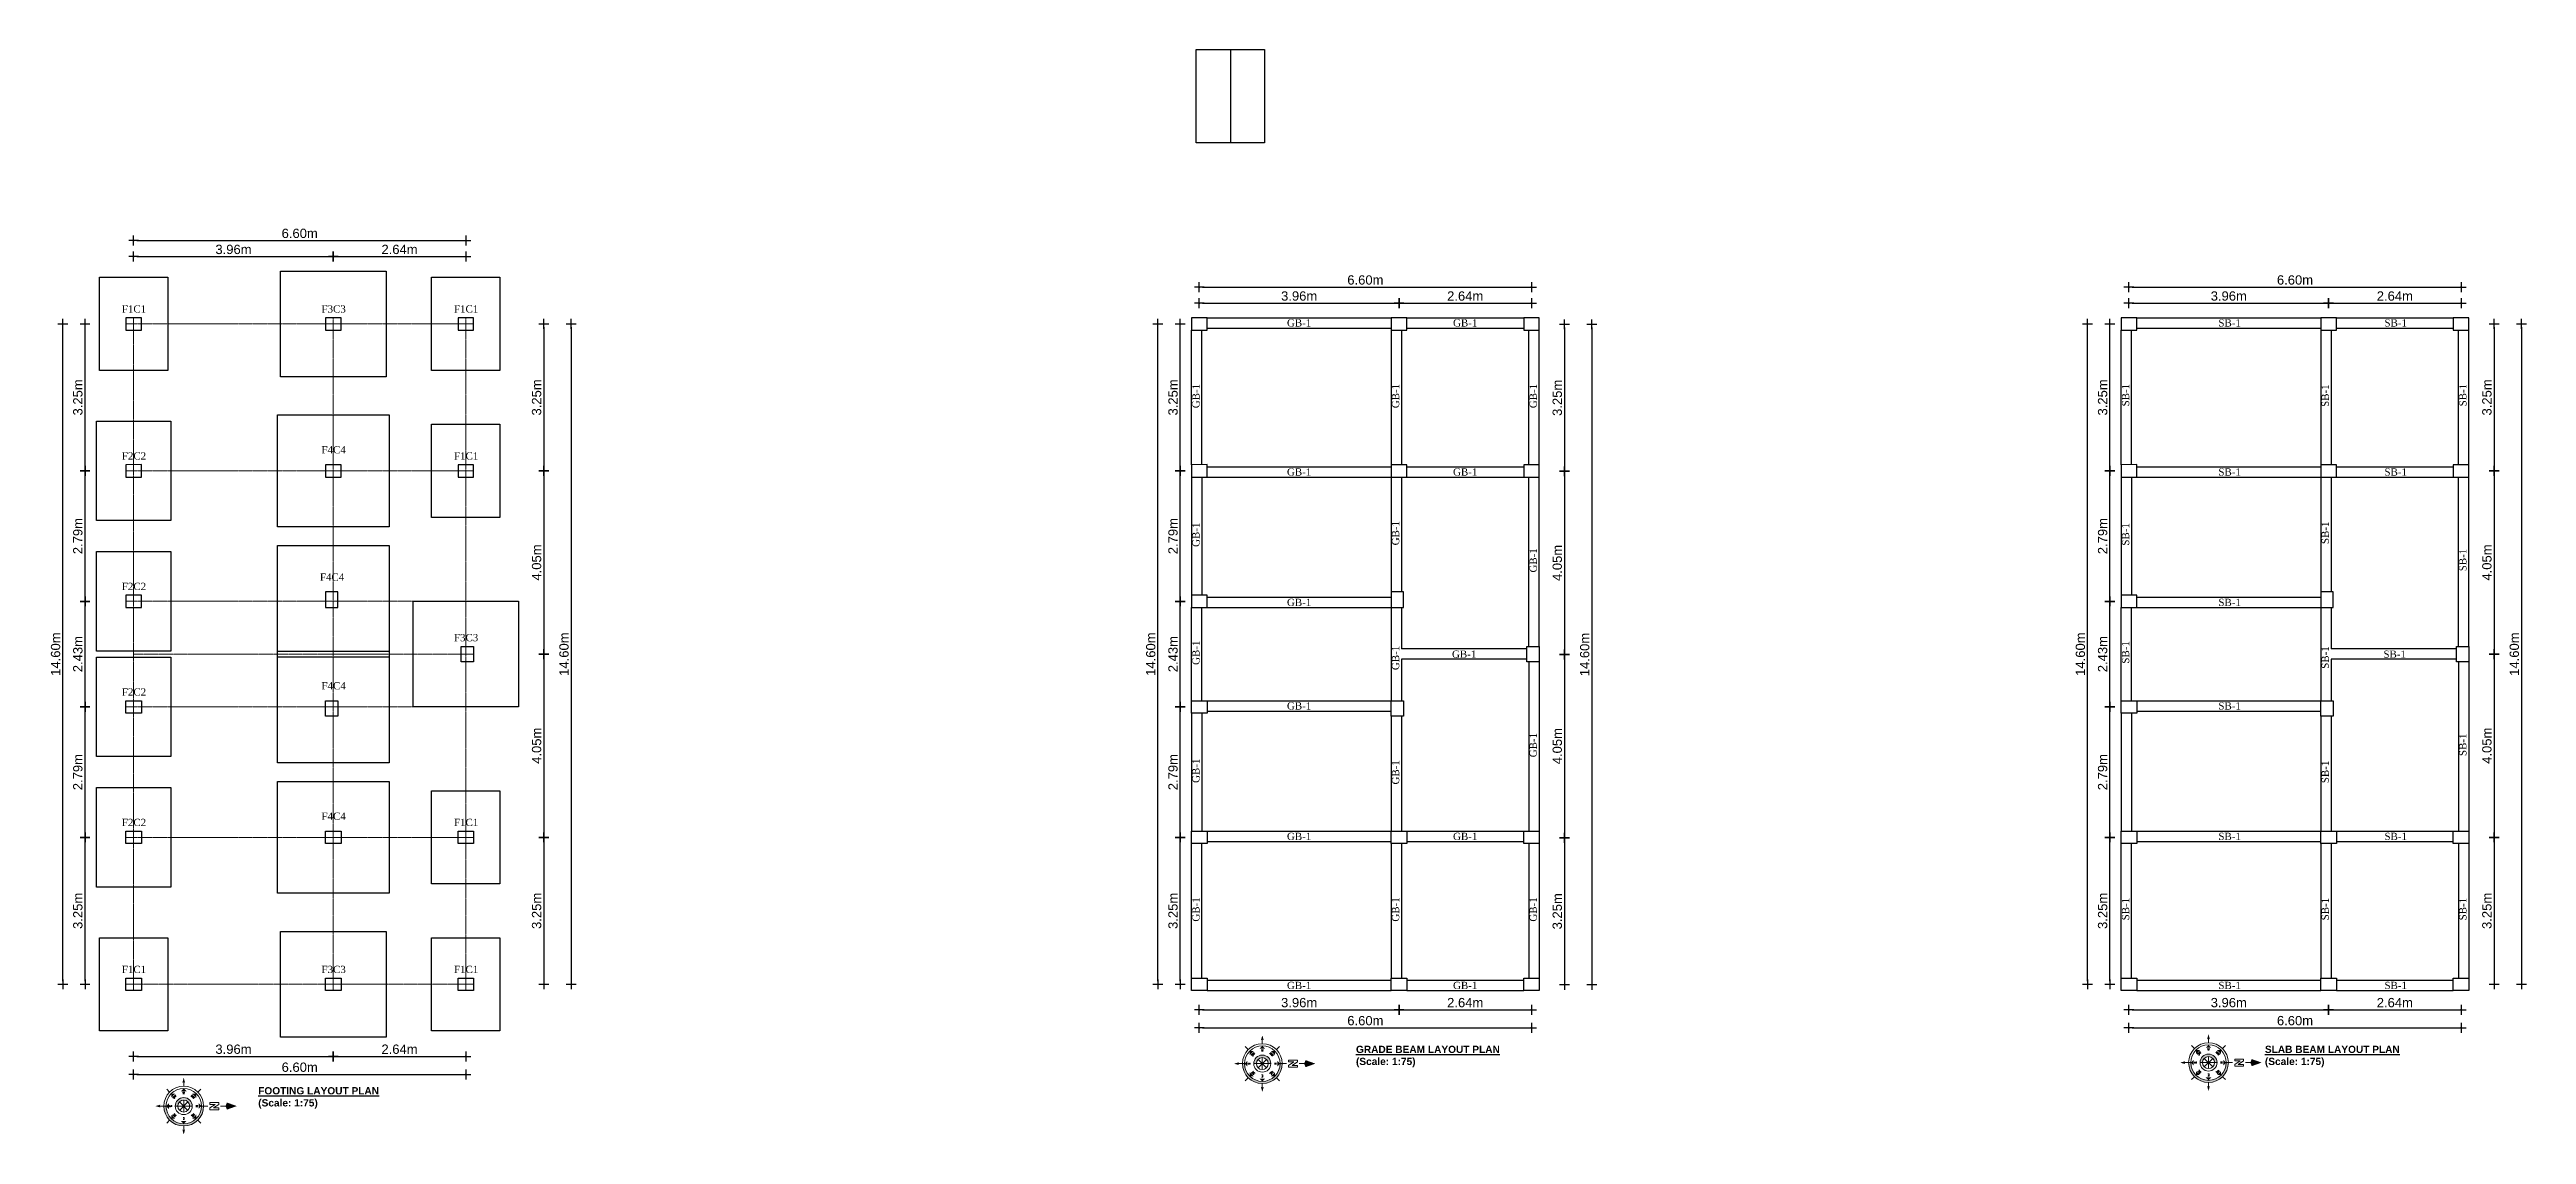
# Model space of a CAD drawing. Header units: inches. Extents: x -100787 to 3653, y -96809 to -8632.
# Drawn here: x -71911 to -69517, y -92404 to -91356 of the extents above; entities that cross this region are included whole.
import ezdxf
from ezdxf.enums import TextEntityAlignment as Align

# ---------------------------------------------------------------- set-up
doc = ezdxf.new("R2010")
doc.units = ezdxf.units.IN
doc.header["$MEASUREMENT"] = 0
doc.header["$PDMODE"] = 99
doc.linetypes.add('HIDDEN2', pattern=[0.1875, 0.125, -0.0625])
doc.layers.add('DIM', color=7, linetype='Continuous', lineweight=15)
doc.layers.add('halka line', color=130, linetype='HIDDEN2', lineweight=9)
for name, color, linetype in [('RCC', 6, 'Continuous'), ('Rod', 1, 'Continuous'), ('TEX', 7, 'Continuous'), ('wall', 3, 'Continuous')]:
    doc.layers.add(name, color=color, linetype=linetype)
doc.styles.add('ARIAL', font='arial.ttf')
doc.styles.add('CAPTION', font='GOTHIC.TTF', dxfattribs={"height": 100})
doc.styles.add('ROMANS', font='romans')
doc.styles.get("Standard").update_dxf_attribs({"font": 'ARIALN.TTF'})
doc.dimstyles.new('3-8', dxfattribs={"dimscale": 1.5, "dimtxt": 6, "dimasz": 2, "dimexe": 0.18, "dimexo": 6, "dimgap": 0, "dimtad": 0, "dimdec": 0, "dimzin": 3, "dimdsep": 46, "dimlunit": 3, "dimtxsty": 'ARIAL', "dimblk": 'DD', "dimcen": 1, "dimse1": 1, "dimse2": 1, "dimclrd": 256, "dimclrt": 256, "dimadec": 0, "dimazin": 0, "dimtfac": 0.5, "dimtdec": 0, "dimtmove": 2, "dimatfit": 0, "dimfxl": 0.18, "dimtvp": 0.75, "dimfrac": 1, "dimtolj": 1, "dimtzin": 0, "dimarcsym": 0})

msp = doc.modelspace()

# ---------------------------------------------------------------- texts
at = {"layer": 'TEX', "char_height": 7, "attachment_point": 3, "style": 'CAPTION'}
for s, insert in [('{\\fTimes New Roman|b0|i0|c0|p18;F1C1}', (-71817.8, -91602.96)), ('{\\fTimes New Roman|b0|i0|c0|p18;F3C3}', (-71624.84, -91602.96)), ('{\\fTimes New Roman|b0|i0|c0|p18;F1C1}', (-71496.8, -91602.96)), ('{\\fTimes New Roman|b0|i0|c0|p18;GB-1}', (-70691.69, -91616.44)), ('{\\fTimes New Roman|b0|i0|c0|p18;GB-1}', (-70531.19, -91616.44)), ('{\\fTimes New Roman|b0|i0|c0|p18;SB-1}', (-69793.19, -91616.44)), ('{\\fTimes New Roman|b0|i0|c0|p18;SB-1}', (-69632.69, -91616.44)), ('{\\fTimes New Roman|b0|i0|c0|p18;F2C2}', (-71817.8, -91744.95)), ('{\\fTimes New Roman|b0|i0|c0|p18;F4C4}', (-71624.84, -91738.96)), ('{\\fTimes New Roman|b0|i0|c0|p18;F1C1}', (-71496.8, -91744.96)), ('{\\fTimes New Roman|b0|i0|c0|p18;GB-1}', (-70691.69, -91760.44)), ('{\\fTimes New Roman|b0|i0|c0|p18;GB-1}', (-70531.19, -91760.44)), ('{\\fTimes New Roman|b0|i0|c0|p18;SB-1}', (-69793.2, -91760.44)), ('{\\fTimes New Roman|b0|i0|c0|p18;SB-1}', (-69632.69, -91760.44)), ('{\\fTimes New Roman|b0|i0|c0|p18;F2C2}', (-71817.8, -91870.96)), ('{\\fTimes New Roman|b0|i0|c0|p18;F4C4}', (-71626.34, -91861.95)), ('{\\fTimes New Roman|b0|i0|c0|p18;GB-1}', (-70691.69, -91886.4)), ('{\\fTimes New Roman|b0|i0|c0|p18;SB-1}', (-69793.19, -91886.4)), ('{\\fTimes New Roman|b0|i0|c0|p18;F3C3}', (-71496.8, -91920.45)), ('{\\fTimes New Roman|b0|i0|c0|p18;GB-1}', (-70532.19, -91936.44)), ('{\\fTimes New Roman|b0|i0|c0|p18;SB-1}', (-69633.69, -91936.44)), ('{\\fTimes New Roman|b0|i0|c0|p18;F2C2}', (-71817.8, -91972.96)), ('{\\fTimes New Roman|b0|i0|c0|p18;F4C4}', (-71624.84, -91966.96)), ('{\\fTimes New Roman|b0|i0|c0|p18;GB-1}', (-70691.69, -91986.44)), ('{\\fTimes New Roman|b0|i0|c0|p18;SB-1}', (-69793.19, -91986.44)), ('{\\fTimes New Roman|b0|i0|c0|p18;F4C4}', (-71624.84, -92092.96)), ('{\\fTimes New Roman|b0|i0|c0|p18;F2C2}', (-71817.8, -92098.96)), ('{\\fTimes New Roman|b0|i0|c0|p18;F1C1}', (-71496.8, -92098.96)), ('{\\fTimes New Roman|b0|i0|c0|p18;GB-1}', (-70691.69, -92112.45)), ('{\\fTimes New Roman|b0|i0|c0|p18;GB-1}', (-70531.19, -92112.45)), ('{\\fTimes New Roman|b0|i0|c0|p18;SB-1}', (-69793.19, -92112.45)), ('{\\fTimes New Roman|b0|i0|c0|p18;SB-1}', (-69632.69, -92112.45)), ('{\\fTimes New Roman|b0|i0|c0|p18;F1C1}', (-71817.8, -92240.96)), ('{\\fTimes New Roman|b0|i0|c0|p18;F3C3}', (-71624.84, -92240.96)), ('{\\fTimes New Roman|b0|i0|c0|p18;F1C1}', (-71496.8, -92240.96)), ('{\\fTimes New Roman|b0|i0|c0|p18;GB-1}', (-70691.69, -92256.44)), ('{\\fTimes New Roman|b0|i0|c0|p18;GB-1}', (-70531.19, -92256.44)), ('{\\fTimes New Roman|b0|i0|c0|p18;SB-1}', (-69793.19, -92256.44)), ('{\\fTimes New Roman|b0|i0|c0|p18;SB-1}', (-69632.69, -92256.44))]:
    msp.add_mtext(s, dxfattribs=dict(at, insert=insert))
at = {"layer": 'TEX', "char_height": 7, "attachment_point": 3, "rotation": 90, "style": 'CAPTION'}
for s, insert in [('{\\fTimes New Roman|b0|i0|c0|p18;GB-1}', (-70806.66, -91678.83)), ('{\\fTimes New Roman|b0|i0|c0|p18;GB-1}', (-70613.7, -91678.82)), ('{\\fTimes New Roman|b0|i0|c0|p18;GB-1}', (-70480.66, -91678.82)), ('{\\fTimes New Roman|b0|i0|c0|p18;SB-1}', (-69908.16, -91678.83)), ('{\\fTimes New Roman|b0|i0|c0|p18;SB-1}', (-69715.2, -91679.33)), ('{\\fTimes New Roman|b0|i0|c0|p18;SB-1}', (-69582.16, -91678.83)), ('{\\fTimes New Roman|b0|i0|c0|p18;GB-1}', (-70806.66, -91812.83)), ('{\\fTimes New Roman|b0|i0|c0|p18;GB-1}', (-70613.7, -91811.32)), ('{\\fTimes New Roman|b0|i0|c0|p18;SB-1}', (-69908.16, -91813.33)), ('{\\fTimes New Roman|b0|i0|c0|p18;SB-1}', (-69715.2, -91811.83)), ('{\\fTimes New Roman|b0|i0|c0|p18;GB-1}', (-70480.66, -91837.57)), ('{\\fTimes New Roman|b0|i0|c0|p18;SB-1}', (-69582.16, -91838.08)), ('{\\fTimes New Roman|b0|i0|c0|p18;GB-1}', (-70806.66, -91926.82)), ('{\\fTimes New Roman|b0|i0|c0|p18;SB-1}', (-69908.16, -91927.33)), ('{\\fTimes New Roman|b0|i0|c0|p18;GB-1}', (-70613.7, -91931.82)), ('{\\fTimes New Roman|b0|i0|c0|p18;SB-1}', (-69715.2, -91932.32)), ('{\\fTimes New Roman|b0|i0|c0|p18;GB-1}', (-70480.67, -92016.07)), ('{\\fTimes New Roman|b0|i0|c0|p18;SB-1}', (-69582.17, -92016.58)), ('{\\fTimes New Roman|b0|i0|c0|p18;GB-1}', (-70806.69, -92040.83)), ('{\\fTimes New Roman|b0|i0|c0|p18;GB-1}', (-70613.7, -92042.33)), ('{\\fTimes New Roman|b0|i0|c0|p18;SB-1}', (-69715.2, -92042.83)), ('{\\fTimes New Roman|b0|i0|c0|p18;GB-1}', (-70806.66, -92174.82)), ('{\\fTimes New Roman|b0|i0|c0|p18;GB-1}', (-70613.7, -92174.82)), ('{\\fTimes New Roman|b0|i0|c0|p18;GB-1}', (-70480.66, -92174.82)), ('{\\fTimes New Roman|b0|i0|c0|p18;SB-1}', (-69908.16, -92175.32)), ('{\\fTimes New Roman|b0|i0|c0|p18;SB-1}', (-69715.2, -92175.33)), ('{\\fTimes New Roman|b0|i0|c0|p18;SB-1}', (-69582.16, -92175.33))]:
    msp.add_mtext(s, dxfattribs=dict(at, insert=insert))
at = {"layer": 'TEX', "char_height": 7, "width": 256.473, "attachment_point": 1}
for s, insert in [('{\\fArial Rounded MT Bold|b0|i0|c0|p34;\\LGRADE BEAM LAYOUT PLAN\\P\\l(Scale: 1:75)}', (-70648.5, -92318.19)), ('{\\fArial Rounded MT Bold|b0|i0|c0|p34;\\LSLAB BEAM LAYOUT PLAN\\P\\l(Scale: 1:75)}', (-69770, -92318.19)), ('{\\fArial Rounded MT Bold|b0|i0|c0|p34;\\LFOOTING LAYOUT PLAN\\P\\l(Scale: 1:75)}', (-71709.5, -92358.19))]:
    msp.add_mtext(s, dxfattribs=dict(at, insert=insert))

# ---------------------------------------------------------------- blocks, each defined once
blk = doc.blocks.new('A$C154754DE')
at = {"layer": 'RCC'}
for p, q in [((0, 12), (15, 12)), ((0, 0), (0, 12)), ((15, 12), (15, 0)), ((15, 0), (0, 0))]:
    blk.add_line(p, q, dxfattribs=at)
blk = doc.blocks.new('DD')
for p, q in [((-1.6, 0), (1.6, 0)), ((0, 1.6), (0, -1.6))]:
    blk.add_line(p, q)
at = {"const_width": 0.3}
blk.add_lwpolyline([(-0.15, 0, 1), (0.15, 0, 1)], format="xyb", close=True, dxfattribs=at)
blk = doc.blocks.new('*D602')
at = {"layer": 'Defpoints', "color": 0}
for p in [(-71636.9, -91555.9), (-71829.9, -91614.9), (-71636.9, -91614.9)]:
    blk.add_point(p, dxfattribs=at)
at = {"layer": 'Rod', "lineweight": -2}
blk.add_line((-71826.9, -91555.9), (-71639.9, -91555.9), dxfattribs=at)
at = {"layer": 'Rod', "lineweight": -2, "xscale": 3, "yscale": 3, "zscale": 3, "rotation": 180}
blk.add_blockref('DD', (-71829.9, -91555.9), dxfattribs=at)
at = {"layer": 'Rod', "lineweight": -2, "xscale": 3, "yscale": 3, "zscale": 3}
blk.add_blockref('DD', (-71636.9, -91555.9), dxfattribs=at)
at = {"layer": 'Rod', "insert": (-71733.4, -91549), "char_height": 9, "attachment_point": 5, "style": 'ARIAL'}
blk.add_mtext('\\A1;3.96m', dxfattribs=at)
blk = doc.blocks.new('*D603')
at = {"layer": 'Defpoints', "color": 0}
for p in [(-71508.9, -91555.9), (-71636.9, -91614.9), (-71508.9, -91614.9)]:
    blk.add_point(p, dxfattribs=at)
at = {"layer": 'Rod', "lineweight": -2}
blk.add_line((-71633.9, -91555.9), (-71511.9, -91555.9), dxfattribs=at)
at = {"layer": 'Rod', "lineweight": -2, "xscale": 3, "yscale": 3, "zscale": 3, "rotation": 180}
blk.add_blockref('DD', (-71636.9, -91555.9), dxfattribs=at)
at = {"layer": 'Rod', "lineweight": -2, "xscale": 3, "yscale": 3, "zscale": 3}
blk.add_blockref('DD', (-71508.9, -91555.9), dxfattribs=at)
at = {"layer": 'Rod', "insert": (-71572.9, -91549), "char_height": 9, "attachment_point": 5, "style": 'ARIAL'}
blk.add_mtext('\\A1;2.64m', dxfattribs=at)
blk = doc.blocks.new('*D588')
at = {"layer": 'Defpoints', "color": 0}
for p in [(-71479.5, -91620.9), (-71479.5, -91762.9), (-71433.5, -91762.9)]:
    blk.add_point(p, dxfattribs=at)
at = {"layer": 'Rod', "lineweight": -2}
blk.add_line((-71433.5, -91623.9), (-71433.5, -91759.9), dxfattribs=at)
at = {"layer": 'Rod', "lineweight": -2, "xscale": 3, "yscale": 3, "zscale": 3}
for p, rotation in [((-71433.5, -91620.9), 90), ((-71433.5, -91762.9), 270)]:
    blk.add_blockref('DD', p, dxfattribs=dict(at, rotation=rotation))
at = {"layer": 'Rod', "insert": (-71440.4, -91691.9), "char_height": 9, "attachment_point": 5, "rotation": 90, "style": 'ARIAL'}
blk.add_mtext('\\A1;3.25m', dxfattribs=at)
blk = doc.blocks.new('*D589')
at = {"layer": 'Defpoints', "color": 0}
for p in [(-71479.5, -91762.9), (-71479.5, -91939.9), (-71433.5, -91939.9)]:
    blk.add_point(p, dxfattribs=at)
at = {"layer": 'Rod', "lineweight": -2}
blk.add_line((-71433.5, -91765.9), (-71433.5, -91936.9), dxfattribs=at)
at = {"layer": 'Rod', "lineweight": -2, "xscale": 3, "yscale": 3, "zscale": 3}
for p, rotation in [((-71433.5, -91762.9), 90), ((-71433.5, -91939.9), 270)]:
    blk.add_blockref('DD', p, dxfattribs=dict(at, rotation=rotation))
at = {"layer": 'Rod', "insert": (-71440.4, -91851.4), "char_height": 9, "attachment_point": 5, "rotation": 90, "style": 'ARIAL'}
blk.add_mtext('\\A1;4.05m', dxfattribs=at)
blk = doc.blocks.new('*D590')
at = {"layer": 'Defpoints', "color": 0}
for p in [(-71479.5, -91939.9), (-71479.5, -92116.9), (-71433.5, -92116.9)]:
    blk.add_point(p, dxfattribs=at)
at = {"layer": 'Rod', "lineweight": -2}
blk.add_line((-71433.5, -91942.9), (-71433.5, -92113.9), dxfattribs=at)
at = {"layer": 'Rod', "lineweight": -2, "xscale": 3, "yscale": 3, "zscale": 3}
for p, rotation in [((-71433.5, -91939.9), 90), ((-71433.5, -92116.9), 270)]:
    blk.add_blockref('DD', p, dxfattribs=dict(at, rotation=rotation))
at = {"layer": 'Rod', "insert": (-71440.4, -92028.4), "char_height": 9, "attachment_point": 5, "rotation": 90, "style": 'ARIAL'}
blk.add_mtext('\\A1;4.05m', dxfattribs=at)
blk = doc.blocks.new('*D591')
at = {"layer": 'Defpoints', "color": 0}
for p in [(-71479.5, -92116.9), (-71479.5, -92258.9), (-71433.5, -92258.9)]:
    blk.add_point(p, dxfattribs=at)
at = {"layer": 'Rod', "lineweight": -2}
blk.add_line((-71433.5, -92119.9), (-71433.5, -92255.9), dxfattribs=at)
at = {"layer": 'Rod', "lineweight": -2, "xscale": 3, "yscale": 3, "zscale": 3}
for p, rotation in [((-71433.5, -92116.9), 90), ((-71433.5, -92258.9), 270)]:
    blk.add_blockref('DD', p, dxfattribs=dict(at, rotation=rotation))
at = {"layer": 'Rod', "insert": (-71440.4, -92187.9), "char_height": 9, "attachment_point": 5, "rotation": 90, "style": 'ARIAL'}
blk.add_mtext('\\A1;3.25m', dxfattribs=at)
blk = doc.blocks.new('*D604')
at = {"layer": 'Defpoints', "color": 0}
for p in [(-71876.9, -92116.9), (-71837.4, -92116.9), (-71837.4, -92258.9)]:
    blk.add_point(p, dxfattribs=at)
at = {"layer": 'Rod', "lineweight": -2}
blk.add_line((-71876.9, -92255.9), (-71876.9, -92119.9), dxfattribs=at)
at = {"layer": 'Rod', "lineweight": -2, "xscale": 3, "yscale": 3, "zscale": 3}
for p, rotation in [((-71876.9, -92116.9), 90), ((-71876.9, -92258.9), 270)]:
    blk.add_blockref('DD', p, dxfattribs=dict(at, rotation=rotation))
at = {"layer": 'Rod', "insert": (-71883.8, -92187.9), "char_height": 9, "attachment_point": 5, "rotation": 90, "style": 'ARIAL'}
blk.add_mtext('\\A1;3.25m', dxfattribs=at)
blk = doc.blocks.new('*D605')
at = {"layer": 'Defpoints', "color": 0}
for p in [(-71876.9, -91990.9), (-71837.4, -91990.9), (-71837.4, -92116.9)]:
    blk.add_point(p, dxfattribs=at)
at = {"layer": 'Rod', "lineweight": -2}
blk.add_line((-71876.9, -92113.9), (-71876.9, -91993.9), dxfattribs=at)
at = {"layer": 'Rod', "lineweight": -2, "xscale": 3, "yscale": 3, "zscale": 3}
for p, rotation in [((-71876.9, -91990.9), 90), ((-71876.9, -92116.9), 270)]:
    blk.add_blockref('DD', p, dxfattribs=dict(at, rotation=rotation))
at = {"layer": 'Rod', "insert": (-71883.8, -92053.9), "char_height": 9, "attachment_point": 5, "rotation": 90, "style": 'ARIAL'}
blk.add_mtext('\\A1;2.79m', dxfattribs=at)
blk = doc.blocks.new('*D606')
at = {"layer": 'Defpoints', "color": 0}
for p in [(-71876.9, -91888.9), (-71837.4, -91888.9), (-71837.4, -91990.9)]:
    blk.add_point(p, dxfattribs=at)
at = {"layer": 'Rod', "lineweight": -2}
blk.add_line((-71876.9, -91987.9), (-71876.9, -91891.9), dxfattribs=at)
at = {"layer": 'Rod', "lineweight": -2, "xscale": 3, "yscale": 3, "zscale": 3}
for p, rotation in [((-71876.9, -91888.9), 90), ((-71876.9, -91990.9), 270)]:
    blk.add_blockref('DD', p, dxfattribs=dict(at, rotation=rotation))
at = {"layer": 'Rod', "insert": (-71883.8, -91939.9), "char_height": 9, "attachment_point": 5, "rotation": 90, "style": 'ARIAL'}
blk.add_mtext('\\A1;2.43m', dxfattribs=at)
blk = doc.blocks.new('*D607')
at = {"layer": 'Defpoints', "color": 0}
for p in [(-71876.9, -91762.9), (-71837.4, -91762.9), (-71837.4, -91888.9)]:
    blk.add_point(p, dxfattribs=at)
at = {"layer": 'Rod', "lineweight": -2}
blk.add_line((-71876.9, -91885.9), (-71876.9, -91765.9), dxfattribs=at)
at = {"layer": 'Rod', "lineweight": -2, "xscale": 3, "yscale": 3, "zscale": 3}
for p, rotation in [((-71876.9, -91762.9), 90), ((-71876.9, -91888.9), 270)]:
    blk.add_blockref('DD', p, dxfattribs=dict(at, rotation=rotation))
at = {"layer": 'Rod', "insert": (-71883.8, -91825.9), "char_height": 9, "attachment_point": 5, "rotation": 90, "style": 'ARIAL'}
blk.add_mtext('\\A1;2.79m', dxfattribs=at)
blk = doc.blocks.new('*D608')
at = {"layer": 'Defpoints', "color": 0}
for p in [(-71876.9, -91620.9), (-71837.4, -91620.9), (-71837.4, -91762.9)]:
    blk.add_point(p, dxfattribs=at)
at = {"layer": 'Rod', "lineweight": -2}
blk.add_line((-71876.9, -91759.9), (-71876.9, -91623.9), dxfattribs=at)
at = {"layer": 'Rod', "lineweight": -2, "xscale": 3, "yscale": 3, "zscale": 3}
for p, rotation in [((-71876.9, -91620.9), 90), ((-71876.9, -91762.9), 270)]:
    blk.add_blockref('DD', p, dxfattribs=dict(at, rotation=rotation))
at = {"layer": 'Rod', "insert": (-71883.8, -91691.9), "char_height": 9, "attachment_point": 5, "rotation": 90, "style": 'ARIAL'}
blk.add_mtext('\\A1;3.25m', dxfattribs=at)
blk = doc.blocks.new('*D593')
at = {"layer": 'Defpoints', "color": 0}
for p in [(-71508.9, -91540.4), (-71829.9, -91614.9), (-71508.9, -91614.9)]:
    blk.add_point(p, dxfattribs=at)
at = {"layer": 'Rod', "lineweight": -2}
blk.add_line((-71826.9, -91540.4), (-71511.9, -91540.4), dxfattribs=at)
at = {"layer": 'Rod', "lineweight": -2, "xscale": 3, "yscale": 3, "zscale": 3, "rotation": 180}
blk.add_blockref('DD', (-71829.9, -91540.4), dxfattribs=at)
at = {"layer": 'Rod', "lineweight": -2, "xscale": 3, "yscale": 3, "zscale": 3}
blk.add_blockref('DD', (-71508.9, -91540.4), dxfattribs=at)
at = {"layer": 'Rod', "insert": (-71669.4, -91533.5), "char_height": 9, "attachment_point": 5, "style": 'ARIAL'}
blk.add_mtext('\\A1;6.60m', dxfattribs=at)
blk = doc.blocks.new('*D594')
at = {"layer": 'Defpoints', "color": 0}
for p in [(-71479.5, -91620.9), (-71479.5, -92258.9), (-71407, -92258.9)]:
    blk.add_point(p, dxfattribs=at)
at = {"layer": 'Rod', "lineweight": -2}
blk.add_line((-71407, -91623.9), (-71407, -92255.9), dxfattribs=at)
at = {"layer": 'Rod', "lineweight": -2, "xscale": 3, "yscale": 3, "zscale": 3}
for p, rotation in [((-71407, -91620.9), 90), ((-71407, -92258.9), 270)]:
    blk.add_blockref('DD', p, dxfattribs=dict(at, rotation=rotation))
at = {"layer": 'Rod', "insert": (-71413.9, -91939.9), "char_height": 9, "attachment_point": 5, "rotation": 90, "style": 'ARIAL'}
blk.add_mtext('\\A1;14.60m', dxfattribs=at)
blk = doc.blocks.new('*D612')
at = {"layer": 'Defpoints', "color": 0}
for p in [(-71898.4, -91620.9), (-71862.9, -91620.9), (-71862.9, -92258.9)]:
    blk.add_point(p, dxfattribs=at)
at = {"layer": 'Rod', "lineweight": -2}
blk.add_line((-71898.4, -92255.9), (-71898.4, -91623.9), dxfattribs=at)
at = {"layer": 'Rod', "lineweight": -2, "xscale": 3, "yscale": 3, "zscale": 3}
for p, rotation in [((-71898.4, -91620.9), 90), ((-71898.4, -92258.9), 270)]:
    blk.add_blockref('DD', p, dxfattribs=dict(at, rotation=rotation))
at = {"layer": 'Rod', "insert": (-71905.3, -91939.9), "char_height": 9, "attachment_point": 5, "rotation": 90, "style": 'ARIAL'}
blk.add_mtext('\\A1;14.60m', dxfattribs=at)
blk = doc.blocks.new('*D644')
at = {"layer": 'Defpoints', "color": 0}
for p in [(-71636.9, -92328.5), (-71829.9, -92387.5), (-71636.9, -92387.5)]:
    blk.add_point(p, dxfattribs=at)
at = {"layer": 'Rod', "lineweight": -2}
blk.add_line((-71826.9, -92328.5), (-71639.9, -92328.5), dxfattribs=at)
at = {"layer": 'Rod', "lineweight": -2, "xscale": 3, "yscale": 3, "zscale": 3, "rotation": 180}
blk.add_blockref('DD', (-71829.9, -92328.5), dxfattribs=at)
at = {"layer": 'Rod', "lineweight": -2, "xscale": 3, "yscale": 3, "zscale": 3}
blk.add_blockref('DD', (-71636.9, -92328.5), dxfattribs=at)
at = {"layer": 'Rod', "insert": (-71733.4, -92321.6), "char_height": 9, "attachment_point": 5, "style": 'ARIAL'}
blk.add_mtext('\\A1;3.96m', dxfattribs=at)
blk = doc.blocks.new('*D645')
at = {"layer": 'Defpoints', "color": 0}
for p in [(-71508.9, -92328.5), (-71636.9, -92387.5), (-71508.9, -92387.5)]:
    blk.add_point(p, dxfattribs=at)
at = {"layer": 'Rod', "lineweight": -2}
blk.add_line((-71633.9, -92328.5), (-71511.9, -92328.5), dxfattribs=at)
at = {"layer": 'Rod', "lineweight": -2, "xscale": 3, "yscale": 3, "zscale": 3, "rotation": 180}
blk.add_blockref('DD', (-71636.9, -92328.5), dxfattribs=at)
at = {"layer": 'Rod', "lineweight": -2, "xscale": 3, "yscale": 3, "zscale": 3}
blk.add_blockref('DD', (-71508.9, -92328.5), dxfattribs=at)
at = {"layer": 'Rod', "insert": (-71572.9, -92321.6), "char_height": 9, "attachment_point": 5, "style": 'ARIAL'}
blk.add_mtext('\\A1;2.64m', dxfattribs=at)
blk = doc.blocks.new('*D643')
at = {"layer": 'Defpoints', "color": 0}
for p in [(-71508.9, -92345.9), (-71829.9, -92387.5), (-71508.9, -92387.5)]:
    blk.add_point(p, dxfattribs=at)
at = {"layer": 'Rod', "lineweight": -2}
blk.add_line((-71826.9, -92345.9), (-71511.9, -92345.9), dxfattribs=at)
at = {"layer": 'Rod', "lineweight": -2, "xscale": 3, "yscale": 3, "zscale": 3, "rotation": 180}
blk.add_blockref('DD', (-71829.9, -92345.9), dxfattribs=at)
at = {"layer": 'Rod', "lineweight": -2, "xscale": 3, "yscale": 3, "zscale": 3}
blk.add_blockref('DD', (-71508.9, -92345.9), dxfattribs=at)
at = {"layer": 'Rod', "insert": (-71669.4, -92339), "char_height": 9, "attachment_point": 5, "style": 'ARIAL'}
blk.add_mtext('\\A1;6.60m', dxfattribs=at)
blk = doc.blocks.new('*D646')
at = {"layer": 'Defpoints', "color": 0}
for p in [(-70493, -91621.3), (-70493, -91763.3), (-70447, -91763.3)]:
    blk.add_point(p, dxfattribs=at)
at = {"layer": 'Rod', "lineweight": -2}
blk.add_line((-70447, -91624.3), (-70447, -91760.3), dxfattribs=at)
at = {"layer": 'Rod', "lineweight": -2, "xscale": 3, "yscale": 3, "zscale": 3}
for p, rotation in [((-70447, -91621.3), 90), ((-70447, -91763.3), 270)]:
    blk.add_blockref('DD', p, dxfattribs=dict(at, rotation=rotation))
at = {"layer": 'Rod', "insert": (-70453.9, -91692.3), "char_height": 9, "attachment_point": 5, "rotation": 90, "style": 'ARIAL'}
blk.add_mtext('\\A1;3.25m', dxfattribs=at)
blk = doc.blocks.new('*D647')
at = {"layer": 'Defpoints', "color": 0}
for p in [(-70493, -91763.3), (-70493, -91940.3), (-70447, -91940.3)]:
    blk.add_point(p, dxfattribs=at)
at = {"layer": 'Rod', "lineweight": -2}
blk.add_line((-70447, -91766.3), (-70447, -91937.3), dxfattribs=at)
at = {"layer": 'Rod', "lineweight": -2, "xscale": 3, "yscale": 3, "zscale": 3}
for p, rotation in [((-70447, -91763.3), 90), ((-70447, -91940.3), 270)]:
    blk.add_blockref('DD', p, dxfattribs=dict(at, rotation=rotation))
at = {"layer": 'Rod', "insert": (-70453.9, -91851.8), "char_height": 9, "attachment_point": 5, "rotation": 90, "style": 'ARIAL'}
blk.add_mtext('\\A1;4.05m', dxfattribs=at)
blk = doc.blocks.new('*D648')
at = {"layer": 'Defpoints', "color": 0}
for p in [(-70493, -91940.3), (-70493, -92117.3), (-70447, -92117.3)]:
    blk.add_point(p, dxfattribs=at)
at = {"layer": 'Rod', "lineweight": -2}
blk.add_line((-70447, -91943.3), (-70447, -92114.3), dxfattribs=at)
at = {"layer": 'Rod', "lineweight": -2, "xscale": 3, "yscale": 3, "zscale": 3}
for p, rotation in [((-70447, -91940.3), 90), ((-70447, -92117.3), 270)]:
    blk.add_blockref('DD', p, dxfattribs=dict(at, rotation=rotation))
at = {"layer": 'Rod', "insert": (-70453.9, -92028.8), "char_height": 9, "attachment_point": 5, "rotation": 90, "style": 'ARIAL'}
blk.add_mtext('\\A1;4.05m', dxfattribs=at)
blk = doc.blocks.new('*D649')
at = {"layer": 'Defpoints', "color": 0}
for p in [(-70493, -92117.3), (-70493, -92259.3), (-70447, -92259.3)]:
    blk.add_point(p, dxfattribs=at)
at = {"layer": 'Rod', "lineweight": -2}
blk.add_line((-70447, -92120.3), (-70447, -92256.3), dxfattribs=at)
at = {"layer": 'Rod', "lineweight": -2, "xscale": 3, "yscale": 3, "zscale": 3}
for p, rotation in [((-70447, -92117.3), 90), ((-70447, -92259.3), 270)]:
    blk.add_blockref('DD', p, dxfattribs=dict(at, rotation=rotation))
at = {"layer": 'Rod', "insert": (-70453.9, -92188.3), "char_height": 9, "attachment_point": 5, "rotation": 90, "style": 'ARIAL'}
blk.add_mtext('\\A1;3.25m', dxfattribs=at)
blk = doc.blocks.new('*D650')
at = {"layer": 'Defpoints', "color": 0}
for p in [(-70493, -91621.3), (-70493, -92259.3), (-70420.5, -92259.3)]:
    blk.add_point(p, dxfattribs=at)
at = {"layer": 'Rod', "lineweight": -2}
blk.add_line((-70420.5, -91624.3), (-70420.5, -92256.3), dxfattribs=at)
at = {"layer": 'Rod', "lineweight": -2, "xscale": 3, "yscale": 3, "zscale": 3}
for p, rotation in [((-70420.5, -91621.3), 90), ((-70420.5, -92259.3), 270)]:
    blk.add_blockref('DD', p, dxfattribs=dict(at, rotation=rotation))
at = {"layer": 'Rod', "insert": (-70427.4, -91940.3), "char_height": 9, "attachment_point": 5, "rotation": 90, "style": 'ARIAL'}
blk.add_mtext('\\A1;14.60m', dxfattribs=at)
blk = doc.blocks.new('*D651')
at = {"layer": 'Defpoints', "color": 0}
for p in [(-69594.5, -91620.9), (-69594.5, -91762.9), (-69548.5, -91762.9)]:
    blk.add_point(p, dxfattribs=at)
at = {"layer": 'Rod', "lineweight": -2}
blk.add_line((-69548.5, -91623.9), (-69548.5, -91759.9), dxfattribs=at)
at = {"layer": 'Rod', "lineweight": -2, "xscale": 3, "yscale": 3, "zscale": 3}
for p, rotation in [((-69548.5, -91620.9), 90), ((-69548.5, -91762.9), 270)]:
    blk.add_blockref('DD', p, dxfattribs=dict(at, rotation=rotation))
at = {"layer": 'Rod', "insert": (-69555.4, -91691.9), "char_height": 9, "attachment_point": 5, "rotation": 90, "style": 'ARIAL'}
blk.add_mtext('\\A1;3.25m', dxfattribs=at)
blk = doc.blocks.new('*D652')
at = {"layer": 'Defpoints', "color": 0}
for p in [(-69594.5, -91762.9), (-69594.5, -91939.9), (-69548.5, -91939.9)]:
    blk.add_point(p, dxfattribs=at)
at = {"layer": 'Rod', "lineweight": -2}
blk.add_line((-69548.5, -91765.9), (-69548.5, -91936.9), dxfattribs=at)
at = {"layer": 'Rod', "lineweight": -2, "xscale": 3, "yscale": 3, "zscale": 3}
for p, rotation in [((-69548.5, -91762.9), 90), ((-69548.5, -91939.9), 270)]:
    blk.add_blockref('DD', p, dxfattribs=dict(at, rotation=rotation))
at = {"layer": 'Rod', "insert": (-69555.4, -91851.4), "char_height": 9, "attachment_point": 5, "rotation": 90, "style": 'ARIAL'}
blk.add_mtext('\\A1;4.05m', dxfattribs=at)
blk = doc.blocks.new('*D653')
at = {"layer": 'Defpoints', "color": 0}
for p in [(-69594.5, -91939.9), (-69594.5, -92116.9), (-69548.5, -92116.9)]:
    blk.add_point(p, dxfattribs=at)
at = {"layer": 'Rod', "lineweight": -2}
blk.add_line((-69548.5, -91942.9), (-69548.5, -92113.9), dxfattribs=at)
at = {"layer": 'Rod', "lineweight": -2, "xscale": 3, "yscale": 3, "zscale": 3}
for p, rotation in [((-69548.5, -91939.9), 90), ((-69548.5, -92116.9), 270)]:
    blk.add_blockref('DD', p, dxfattribs=dict(at, rotation=rotation))
at = {"layer": 'Rod', "insert": (-69555.4, -92028.4), "char_height": 9, "attachment_point": 5, "rotation": 90, "style": 'ARIAL'}
blk.add_mtext('\\A1;4.05m', dxfattribs=at)
blk = doc.blocks.new('*D654')
at = {"layer": 'Defpoints', "color": 0}
for p in [(-69594.5, -92116.9), (-69594.5, -92258.9), (-69548.5, -92258.9)]:
    blk.add_point(p, dxfattribs=at)
at = {"layer": 'Rod', "lineweight": -2}
blk.add_line((-69548.5, -92119.9), (-69548.5, -92255.9), dxfattribs=at)
at = {"layer": 'Rod', "lineweight": -2, "xscale": 3, "yscale": 3, "zscale": 3}
for p, rotation in [((-69548.5, -92116.9), 90), ((-69548.5, -92258.9), 270)]:
    blk.add_blockref('DD', p, dxfattribs=dict(at, rotation=rotation))
at = {"layer": 'Rod', "insert": (-69555.4, -92187.9), "char_height": 9, "attachment_point": 5, "rotation": 90, "style": 'ARIAL'}
blk.add_mtext('\\A1;3.25m', dxfattribs=at)
blk = doc.blocks.new('*D655')
at = {"layer": 'Defpoints', "color": 0}
for p in [(-69594.5, -91620.9), (-69594.5, -92258.9), (-69522, -92258.9)]:
    blk.add_point(p, dxfattribs=at)
at = {"layer": 'Rod', "lineweight": -2}
blk.add_line((-69522, -91623.9), (-69522, -92255.9), dxfattribs=at)
at = {"layer": 'Rod', "lineweight": -2, "xscale": 3, "yscale": 3, "zscale": 3}
for p, rotation in [((-69522, -91620.9), 90), ((-69522, -92258.9), 270)]:
    blk.add_blockref('DD', p, dxfattribs=dict(at, rotation=rotation))
at = {"layer": 'Rod', "insert": (-69528.9, -91939.9), "char_height": 9, "attachment_point": 5, "rotation": 90, "style": 'ARIAL'}
blk.add_mtext('\\A1;14.60m', dxfattribs=at)
blk = doc.blocks.new('*D656')
at = {"layer": 'Defpoints', "color": 0}
for p in [(-70818.4, -92116.9), (-70778.9, -92116.9), (-70778.9, -92258.9)]:
    blk.add_point(p, dxfattribs=at)
at = {"layer": 'Rod', "lineweight": -2}
blk.add_line((-70818.4, -92255.9), (-70818.4, -92119.9), dxfattribs=at)
at = {"layer": 'Rod', "lineweight": -2, "xscale": 3, "yscale": 3, "zscale": 3}
for p, rotation in [((-70818.4, -92116.9), 90), ((-70818.4, -92258.9), 270)]:
    blk.add_blockref('DD', p, dxfattribs=dict(at, rotation=rotation))
at = {"layer": 'Rod', "insert": (-70825.3, -92187.9), "char_height": 9, "attachment_point": 5, "rotation": 90, "style": 'ARIAL'}
blk.add_mtext('\\A1;3.25m', dxfattribs=at)
blk = doc.blocks.new('*D657')
at = {"layer": 'Defpoints', "color": 0}
for p in [(-70818.4, -91990.9), (-70778.9, -91990.9), (-70778.9, -92116.9)]:
    blk.add_point(p, dxfattribs=at)
at = {"layer": 'Rod', "lineweight": -2}
blk.add_line((-70818.4, -92113.9), (-70818.4, -91993.9), dxfattribs=at)
at = {"layer": 'Rod', "lineweight": -2, "xscale": 3, "yscale": 3, "zscale": 3}
for p, rotation in [((-70818.4, -91990.9), 90), ((-70818.4, -92116.9), 270)]:
    blk.add_blockref('DD', p, dxfattribs=dict(at, rotation=rotation))
at = {"layer": 'Rod', "insert": (-70825.3, -92053.9), "char_height": 9, "attachment_point": 5, "rotation": 90, "style": 'ARIAL'}
blk.add_mtext('\\A1;2.79m', dxfattribs=at)
blk = doc.blocks.new('*D658')
at = {"layer": 'Defpoints', "color": 0}
for p in [(-70818.4, -91888.9), (-70778.9, -91888.9), (-70778.9, -91990.9)]:
    blk.add_point(p, dxfattribs=at)
at = {"layer": 'Rod', "lineweight": -2}
blk.add_line((-70818.4, -91987.9), (-70818.4, -91891.9), dxfattribs=at)
at = {"layer": 'Rod', "lineweight": -2, "xscale": 3, "yscale": 3, "zscale": 3}
for p, rotation in [((-70818.4, -91888.9), 90), ((-70818.4, -91990.9), 270)]:
    blk.add_blockref('DD', p, dxfattribs=dict(at, rotation=rotation))
at = {"layer": 'Rod', "insert": (-70825.3, -91939.9), "char_height": 9, "attachment_point": 5, "rotation": 90, "style": 'ARIAL'}
blk.add_mtext('\\A1;2.43m', dxfattribs=at)
blk = doc.blocks.new('*D659')
at = {"layer": 'Defpoints', "color": 0}
for p in [(-70818.4, -91762.9), (-70778.9, -91762.9), (-70778.9, -91888.9)]:
    blk.add_point(p, dxfattribs=at)
at = {"layer": 'Rod', "lineweight": -2}
blk.add_line((-70818.4, -91885.9), (-70818.4, -91765.9), dxfattribs=at)
at = {"layer": 'Rod', "lineweight": -2, "xscale": 3, "yscale": 3, "zscale": 3}
for p, rotation in [((-70818.4, -91762.9), 90), ((-70818.4, -91888.9), 270)]:
    blk.add_blockref('DD', p, dxfattribs=dict(at, rotation=rotation))
at = {"layer": 'Rod', "insert": (-70825.3, -91825.9), "char_height": 9, "attachment_point": 5, "rotation": 90, "style": 'ARIAL'}
blk.add_mtext('\\A1;2.79m', dxfattribs=at)
blk = doc.blocks.new('*D660')
at = {"layer": 'Defpoints', "color": 0}
for p in [(-70818.4, -91620.9), (-70778.9, -91620.9), (-70778.9, -91762.9)]:
    blk.add_point(p, dxfattribs=at)
at = {"layer": 'Rod', "lineweight": -2}
blk.add_line((-70818.4, -91759.9), (-70818.4, -91623.9), dxfattribs=at)
at = {"layer": 'Rod', "lineweight": -2, "xscale": 3, "yscale": 3, "zscale": 3}
for p, rotation in [((-70818.4, -91620.9), 90), ((-70818.4, -91762.9), 270)]:
    blk.add_blockref('DD', p, dxfattribs=dict(at, rotation=rotation))
at = {"layer": 'Rod', "insert": (-70825.3, -91691.9), "char_height": 9, "attachment_point": 5, "rotation": 90, "style": 'ARIAL'}
blk.add_mtext('\\A1;3.25m', dxfattribs=at)
blk = doc.blocks.new('*D661')
at = {"layer": 'Defpoints', "color": 0}
for p in [(-70839.9, -91620.9), (-70804.4, -91620.9), (-70804.4, -92258.9)]:
    blk.add_point(p, dxfattribs=at)
at = {"layer": 'Rod', "lineweight": -2}
blk.add_line((-70839.9, -92255.9), (-70839.9, -91623.9), dxfattribs=at)
at = {"layer": 'Rod', "lineweight": -2, "xscale": 3, "yscale": 3, "zscale": 3}
for p, rotation in [((-70839.9, -91620.9), 90), ((-70839.9, -92258.9), 270)]:
    blk.add_blockref('DD', p, dxfattribs=dict(at, rotation=rotation))
at = {"layer": 'Rod', "insert": (-70846.8, -91939.9), "char_height": 9, "attachment_point": 5, "rotation": 90, "style": 'ARIAL'}
blk.add_mtext('\\A1;14.60m', dxfattribs=at)
blk = doc.blocks.new('*D662')
at = {"layer": 'Defpoints', "color": 0}
for p in [(-69919.9, -92116.9), (-69880.4, -92116.9), (-69880.4, -92258.9)]:
    blk.add_point(p, dxfattribs=at)
at = {"layer": 'Rod', "lineweight": -2}
blk.add_line((-69919.9, -92255.9), (-69919.9, -92119.9), dxfattribs=at)
at = {"layer": 'Rod', "lineweight": -2, "xscale": 3, "yscale": 3, "zscale": 3}
for p, rotation in [((-69919.9, -92116.9), 90), ((-69919.9, -92258.9), 270)]:
    blk.add_blockref('DD', p, dxfattribs=dict(at, rotation=rotation))
at = {"layer": 'Rod', "insert": (-69926.8, -92187.9), "char_height": 9, "attachment_point": 5, "rotation": 90, "style": 'ARIAL'}
blk.add_mtext('\\A1;3.25m', dxfattribs=at)
blk = doc.blocks.new('*D663')
at = {"layer": 'Defpoints', "color": 0}
for p in [(-69919.9, -91990.9), (-69880.4, -91990.9), (-69880.4, -92116.9)]:
    blk.add_point(p, dxfattribs=at)
at = {"layer": 'Rod', "lineweight": -2}
blk.add_line((-69919.9, -92113.9), (-69919.9, -91993.9), dxfattribs=at)
at = {"layer": 'Rod', "lineweight": -2, "xscale": 3, "yscale": 3, "zscale": 3}
for p, rotation in [((-69919.9, -91990.9), 90), ((-69919.9, -92116.9), 270)]:
    blk.add_blockref('DD', p, dxfattribs=dict(at, rotation=rotation))
at = {"layer": 'Rod', "insert": (-69926.8, -92053.9), "char_height": 9, "attachment_point": 5, "rotation": 90, "style": 'ARIAL'}
blk.add_mtext('\\A1;2.79m', dxfattribs=at)
blk = doc.blocks.new('*D664')
at = {"layer": 'Defpoints', "color": 0}
for p in [(-69919.9, -91888.9), (-69880.4, -91888.9), (-69880.4, -91990.9)]:
    blk.add_point(p, dxfattribs=at)
at = {"layer": 'Rod', "lineweight": -2}
blk.add_line((-69919.9, -91987.9), (-69919.9, -91891.9), dxfattribs=at)
at = {"layer": 'Rod', "lineweight": -2, "xscale": 3, "yscale": 3, "zscale": 3}
for p, rotation in [((-69919.9, -91888.9), 90), ((-69919.9, -91990.9), 270)]:
    blk.add_blockref('DD', p, dxfattribs=dict(at, rotation=rotation))
at = {"layer": 'Rod', "insert": (-69926.8, -91939.9), "char_height": 9, "attachment_point": 5, "rotation": 90, "style": 'ARIAL'}
blk.add_mtext('\\A1;2.43m', dxfattribs=at)
blk = doc.blocks.new('*D665')
at = {"layer": 'Defpoints', "color": 0}
for p in [(-69919.9, -91762.9), (-69880.4, -91762.9), (-69880.4, -91888.9)]:
    blk.add_point(p, dxfattribs=at)
at = {"layer": 'Rod', "lineweight": -2}
blk.add_line((-69919.9, -91885.9), (-69919.9, -91765.9), dxfattribs=at)
at = {"layer": 'Rod', "lineweight": -2, "xscale": 3, "yscale": 3, "zscale": 3}
for p, rotation in [((-69919.9, -91762.9), 90), ((-69919.9, -91888.9), 270)]:
    blk.add_blockref('DD', p, dxfattribs=dict(at, rotation=rotation))
at = {"layer": 'Rod', "insert": (-69926.8, -91825.9), "char_height": 9, "attachment_point": 5, "rotation": 90, "style": 'ARIAL'}
blk.add_mtext('\\A1;2.79m', dxfattribs=at)
blk = doc.blocks.new('*D666')
at = {"layer": 'Defpoints', "color": 0}
for p in [(-69919.9, -91620.9), (-69880.4, -91620.9), (-69880.4, -91762.9)]:
    blk.add_point(p, dxfattribs=at)
at = {"layer": 'Rod', "lineweight": -2}
blk.add_line((-69919.9, -91759.9), (-69919.9, -91623.9), dxfattribs=at)
at = {"layer": 'Rod', "lineweight": -2, "xscale": 3, "yscale": 3, "zscale": 3}
for p, rotation in [((-69919.9, -91620.9), 90), ((-69919.9, -91762.9), 270)]:
    blk.add_blockref('DD', p, dxfattribs=dict(at, rotation=rotation))
at = {"layer": 'Rod', "insert": (-69926.8, -91691.9), "char_height": 9, "attachment_point": 5, "rotation": 90, "style": 'ARIAL'}
blk.add_mtext('\\A1;3.25m', dxfattribs=at)
blk = doc.blocks.new('*D667')
at = {"layer": 'Defpoints', "color": 0}
for p in [(-69941.4, -91620.9), (-69905.9, -91620.9), (-69905.9, -92258.9)]:
    blk.add_point(p, dxfattribs=at)
at = {"layer": 'Rod', "lineweight": -2}
blk.add_line((-69941.4, -92255.9), (-69941.4, -91623.9), dxfattribs=at)
at = {"layer": 'Rod', "lineweight": -2, "xscale": 3, "yscale": 3, "zscale": 3}
for p, rotation in [((-69941.4, -91620.9), 90), ((-69941.4, -92258.9), 270)]:
    blk.add_blockref('DD', p, dxfattribs=dict(at, rotation=rotation))
at = {"layer": 'Rod', "insert": (-69948.3, -91939.9), "char_height": 9, "attachment_point": 5, "rotation": 90, "style": 'ARIAL'}
blk.add_mtext('\\A1;14.60m', dxfattribs=at)
blk = doc.blocks.new('*D669')
at = {"layer": 'Defpoints', "color": 0}
for p in [(-70606.9, -91600.9), (-70799.9, -91659.9), (-70606.9, -91659.9)]:
    blk.add_point(p, dxfattribs=at)
at = {"layer": 'Rod', "lineweight": -2}
blk.add_line((-70796.9, -91600.9), (-70609.9, -91600.9), dxfattribs=at)
at = {"layer": 'Rod', "lineweight": -2, "xscale": 3, "yscale": 3, "zscale": 3, "rotation": 180}
blk.add_blockref('DD', (-70799.9, -91600.9), dxfattribs=at)
at = {"layer": 'Rod', "lineweight": -2, "xscale": 3, "yscale": 3, "zscale": 3}
blk.add_blockref('DD', (-70606.9, -91600.9), dxfattribs=at)
at = {"layer": 'Rod', "insert": (-70703.4, -91594), "char_height": 9, "attachment_point": 5, "style": 'ARIAL'}
blk.add_mtext('\\A1;3.96m', dxfattribs=at)
blk = doc.blocks.new('*D670')
at = {"layer": 'Defpoints', "color": 0}
for p in [(-70478.9, -91600.9), (-70606.9, -91659.9), (-70478.9, -91659.9)]:
    blk.add_point(p, dxfattribs=at)
at = {"layer": 'Rod', "lineweight": -2}
blk.add_line((-70603.9, -91600.9), (-70481.9, -91600.9), dxfattribs=at)
at = {"layer": 'Rod', "lineweight": -2, "xscale": 3, "yscale": 3, "zscale": 3, "rotation": 180}
blk.add_blockref('DD', (-70606.9, -91600.9), dxfattribs=at)
at = {"layer": 'Rod', "lineweight": -2, "xscale": 3, "yscale": 3, "zscale": 3}
blk.add_blockref('DD', (-70478.9, -91600.9), dxfattribs=at)
at = {"layer": 'Rod', "insert": (-70542.9, -91594), "char_height": 9, "attachment_point": 5, "style": 'ARIAL'}
blk.add_mtext('\\A1;2.64m', dxfattribs=at)
blk = doc.blocks.new('*D668')
at = {"layer": 'Defpoints', "color": 0}
for p in [(-70478.9, -91585.4), (-70799.9, -91659.9), (-70478.9, -91659.9)]:
    blk.add_point(p, dxfattribs=at)
at = {"layer": 'Rod', "lineweight": -2}
blk.add_line((-70796.9, -91585.4), (-70481.9, -91585.4), dxfattribs=at)
at = {"layer": 'Rod', "lineweight": -2, "xscale": 3, "yscale": 3, "zscale": 3, "rotation": 180}
blk.add_blockref('DD', (-70799.9, -91585.4), dxfattribs=at)
at = {"layer": 'Rod', "lineweight": -2, "xscale": 3, "yscale": 3, "zscale": 3}
blk.add_blockref('DD', (-70478.9, -91585.4), dxfattribs=at)
at = {"layer": 'Rod', "insert": (-70639.4, -91578.5), "char_height": 9, "attachment_point": 5, "style": 'ARIAL'}
blk.add_mtext('\\A1;6.60m', dxfattribs=at)
blk = doc.blocks.new('*D672')
at = {"layer": 'Defpoints', "color": 0}
for p in [(-69708.4, -91600.9), (-69901.4, -91659.9), (-69708.4, -91659.9)]:
    blk.add_point(p, dxfattribs=at)
at = {"layer": 'Rod', "lineweight": -2}
blk.add_line((-69898.4, -91600.9), (-69711.4, -91600.9), dxfattribs=at)
at = {"layer": 'Rod', "lineweight": -2, "xscale": 3, "yscale": 3, "zscale": 3, "rotation": 180}
blk.add_blockref('DD', (-69901.4, -91600.9), dxfattribs=at)
at = {"layer": 'Rod', "lineweight": -2, "xscale": 3, "yscale": 3, "zscale": 3}
blk.add_blockref('DD', (-69708.4, -91600.9), dxfattribs=at)
at = {"layer": 'Rod', "insert": (-69804.9, -91594), "char_height": 9, "attachment_point": 5, "style": 'ARIAL'}
blk.add_mtext('\\A1;3.96m', dxfattribs=at)
blk = doc.blocks.new('*D673')
at = {"layer": 'Defpoints', "color": 0}
for p in [(-69580.4, -91600.9), (-69708.4, -91659.9), (-69580.4, -91659.9)]:
    blk.add_point(p, dxfattribs=at)
at = {"layer": 'Rod', "lineweight": -2}
blk.add_line((-69705.4, -91600.9), (-69583.4, -91600.9), dxfattribs=at)
at = {"layer": 'Rod', "lineweight": -2, "xscale": 3, "yscale": 3, "zscale": 3, "rotation": 180}
blk.add_blockref('DD', (-69708.4, -91600.9), dxfattribs=at)
at = {"layer": 'Rod', "lineweight": -2, "xscale": 3, "yscale": 3, "zscale": 3}
blk.add_blockref('DD', (-69580.4, -91600.9), dxfattribs=at)
at = {"layer": 'Rod', "insert": (-69644.4, -91594), "char_height": 9, "attachment_point": 5, "style": 'ARIAL'}
blk.add_mtext('\\A1;2.64m', dxfattribs=at)
blk = doc.blocks.new('*D671')
at = {"layer": 'Defpoints', "color": 0}
for p in [(-69580.4, -91585.4), (-69901.4, -91659.9), (-69580.4, -91659.9)]:
    blk.add_point(p, dxfattribs=at)
at = {"layer": 'Rod', "lineweight": -2}
blk.add_line((-69898.4, -91585.4), (-69583.4, -91585.4), dxfattribs=at)
at = {"layer": 'Rod', "lineweight": -2, "xscale": 3, "yscale": 3, "zscale": 3, "rotation": 180}
blk.add_blockref('DD', (-69901.4, -91585.4), dxfattribs=at)
at = {"layer": 'Rod', "lineweight": -2, "xscale": 3, "yscale": 3, "zscale": 3}
blk.add_blockref('DD', (-69580.4, -91585.4), dxfattribs=at)
at = {"layer": 'Rod', "insert": (-69740.9, -91578.5), "char_height": 9, "attachment_point": 5, "style": 'ARIAL'}
blk.add_mtext('\\A1;6.60m', dxfattribs=at)
blk = doc.blocks.new('*D674')
at = {"layer": 'Defpoints', "color": 0}
for p in [(-70606.9, -92283.5), (-70799.9, -92342.5), (-70606.9, -92342.5)]:
    blk.add_point(p, dxfattribs=at)
at = {"layer": 'Rod', "lineweight": -2}
blk.add_line((-70796.9, -92283.5), (-70609.9, -92283.5), dxfattribs=at)
at = {"layer": 'Rod', "lineweight": -2, "xscale": 3, "yscale": 3, "zscale": 3, "rotation": 180}
blk.add_blockref('DD', (-70799.9, -92283.5), dxfattribs=at)
at = {"layer": 'Rod', "lineweight": -2, "xscale": 3, "yscale": 3, "zscale": 3}
blk.add_blockref('DD', (-70606.9, -92283.5), dxfattribs=at)
at = {"layer": 'Rod', "insert": (-70703.4, -92276.6), "char_height": 9, "attachment_point": 5, "style": 'ARIAL'}
blk.add_mtext('\\A1;3.96m', dxfattribs=at)
blk = doc.blocks.new('*D675')
at = {"layer": 'Defpoints', "color": 0}
for p in [(-70478.9, -92283.5), (-70606.9, -92342.5), (-70478.9, -92342.5)]:
    blk.add_point(p, dxfattribs=at)
at = {"layer": 'Rod', "lineweight": -2}
blk.add_line((-70603.9, -92283.5), (-70481.9, -92283.5), dxfattribs=at)
at = {"layer": 'Rod', "lineweight": -2, "xscale": 3, "yscale": 3, "zscale": 3, "rotation": 180}
blk.add_blockref('DD', (-70606.9, -92283.5), dxfattribs=at)
at = {"layer": 'Rod', "lineweight": -2, "xscale": 3, "yscale": 3, "zscale": 3}
blk.add_blockref('DD', (-70478.9, -92283.5), dxfattribs=at)
at = {"layer": 'Rod', "insert": (-70542.9, -92276.6), "char_height": 9, "attachment_point": 5, "style": 'ARIAL'}
blk.add_mtext('\\A1;2.64m', dxfattribs=at)
blk = doc.blocks.new('*D676')
at = {"layer": 'Defpoints', "color": 0}
for p in [(-70478.9, -92300.9), (-70799.9, -92342.5), (-70478.9, -92342.5)]:
    blk.add_point(p, dxfattribs=at)
at = {"layer": 'Rod', "lineweight": -2}
blk.add_line((-70796.9, -92300.9), (-70481.9, -92300.9), dxfattribs=at)
at = {"layer": 'Rod', "lineweight": -2, "xscale": 3, "yscale": 3, "zscale": 3, "rotation": 180}
blk.add_blockref('DD', (-70799.9, -92300.9), dxfattribs=at)
at = {"layer": 'Rod', "lineweight": -2, "xscale": 3, "yscale": 3, "zscale": 3}
blk.add_blockref('DD', (-70478.9, -92300.9), dxfattribs=at)
at = {"layer": 'Rod', "insert": (-70639.4, -92294), "char_height": 9, "attachment_point": 5, "style": 'ARIAL'}
blk.add_mtext('\\A1;6.60m', dxfattribs=at)
blk = doc.blocks.new('*D677')
at = {"layer": 'Defpoints', "color": 0}
for p in [(-69708.4, -92283.5), (-69901.4, -92342.5), (-69708.4, -92342.5)]:
    blk.add_point(p, dxfattribs=at)
at = {"layer": 'Rod', "lineweight": -2}
blk.add_line((-69898.4, -92283.5), (-69711.4, -92283.5), dxfattribs=at)
at = {"layer": 'Rod', "lineweight": -2, "xscale": 3, "yscale": 3, "zscale": 3, "rotation": 180}
blk.add_blockref('DD', (-69901.4, -92283.5), dxfattribs=at)
at = {"layer": 'Rod', "lineweight": -2, "xscale": 3, "yscale": 3, "zscale": 3}
blk.add_blockref('DD', (-69708.4, -92283.5), dxfattribs=at)
at = {"layer": 'Rod', "insert": (-69804.9, -92276.6), "char_height": 9, "attachment_point": 5, "style": 'ARIAL'}
blk.add_mtext('\\A1;3.96m', dxfattribs=at)
blk = doc.blocks.new('*D678')
at = {"layer": 'Defpoints', "color": 0}
for p in [(-69580.4, -92283.5), (-69708.4, -92342.5), (-69580.4, -92342.5)]:
    blk.add_point(p, dxfattribs=at)
at = {"layer": 'Rod', "lineweight": -2}
blk.add_line((-69705.4, -92283.5), (-69583.4, -92283.5), dxfattribs=at)
at = {"layer": 'Rod', "lineweight": -2, "xscale": 3, "yscale": 3, "zscale": 3, "rotation": 180}
blk.add_blockref('DD', (-69708.4, -92283.5), dxfattribs=at)
at = {"layer": 'Rod', "lineweight": -2, "xscale": 3, "yscale": 3, "zscale": 3}
blk.add_blockref('DD', (-69580.4, -92283.5), dxfattribs=at)
at = {"layer": 'Rod', "insert": (-69644.4, -92276.6), "char_height": 9, "attachment_point": 5, "style": 'ARIAL'}
blk.add_mtext('\\A1;2.64m', dxfattribs=at)
blk = doc.blocks.new('*D679')
at = {"layer": 'Defpoints', "color": 0}
for p in [(-69580.4, -92300.9), (-69901.4, -92342.5), (-69580.4, -92342.5)]:
    blk.add_point(p, dxfattribs=at)
at = {"layer": 'Rod', "lineweight": -2}
blk.add_line((-69898.4, -92300.9), (-69583.4, -92300.9), dxfattribs=at)
at = {"layer": 'Rod', "lineweight": -2, "xscale": 3, "yscale": 3, "zscale": 3, "rotation": 180}
blk.add_blockref('DD', (-69901.4, -92300.9), dxfattribs=at)
at = {"layer": 'Rod', "lineweight": -2, "xscale": 3, "yscale": 3, "zscale": 3}
blk.add_blockref('DD', (-69580.4, -92300.9), dxfattribs=at)
at = {"layer": 'Rod', "insert": (-69740.9, -92294), "char_height": 9, "attachment_point": 5, "style": 'ARIAL'}
blk.add_mtext('\\A1;6.60m', dxfattribs=at)
blk = doc.blocks.new('Anno_North_J_Metric')
at = {"linetype": 'ByBlock', "lineweight": -2}
h = blk.add_hatch(color=0, dxfattribs=at)
h.paths.add_polyline_path([(-4.17, 0), (-4.68, 0, 1), (4.68, 0), (4.17, 0, -1)])
h.paths.add_polyline_path([(1.41, 0), (2, 0, 1), (-2, 0), (-1.41, 0, -1)])
at = {"color": 0, "linetype": 'ByBlock', "lineweight": -2}
for p, q in [((-4.68, 0), (-5.67, 0)), ((-4.68, 0), (-4.17, 0)), ((-3.31, 3.31), (-4.01, 4.01)), ((-1.41, 0), (-2, 0)), ((-1.41, 0), (1.41, 0)), ((1.41, 0), (-1.41, 0)), ((-1, 1), (1, -1)), ((-1, -1), (1, 1)), ((1, -1), (-1, 1)), ((1, 1), (-1, -1)), ((0, 4.68), (0, 5.67)), ((0, 1.41), (0, -1.41)), ((0, -1.41), (0, 1.41)), ((1.41, 0), (2, 0)), ((3.31, 3.31), (4.01, 4.01)), ((4.68, 0), (4.17, 0)), ((4.68, 0), (5.67, 0)), ((6.17, 0.4), (6.17, 0.82)), ((6.17, 0.82), (8.27, 0.82)), ((7.43, 0.4), (6.17, 0.4)), ((6.17, -0.44), (7.43, 0.4)), ((8.27, 0.4), (7.01, -0.44)), ((8.27, 0.82), (8.27, 0.4)), ((8.67, 0), (9.83, 0)), ((-3.31, -3.31), (-4.01, -4.01)), ((0, -4.68), (0, -5.67)), ((3.31, -3.31), (4.01, -4.01)), ((6.17, -0.86), (6.17, -0.44)), ((8.27, -0.86), (6.17, -0.86)), ((7.01, -0.44), (8.27, -0.44)), ((8.27, -0.44), (8.27, -0.86))]:
    blk.add_line(p, q, dxfattribs=at)
for radius in [4.68, 4.17, 2, 1.41]:
    blk.add_circle((0, 0), radius, dxfattribs=at)
for points in [[(-0.33, 5.5), (0, 5.67), (0, 6.67)], [(0, 6.67), (0.33, 5.5), (0, 5.67)], [(-6.67, 0), (-5.5, 0.33), (-5.67, 0)], [(-5.5, -0.33), (-5.67, 0), (-6.67, 0)], [(-4.17, 0), (-3.5, 0.67), (-3.5, -0.67)], [(-2.95, 2.95), (-2, 2.95), (-2.95, 2)], [(0, 4.17), (0.67, 3.5), (-0.67, 3.5)], [(2.95, 2.95), (2.95, 2), (2, 2.95)], [(4.17, 0), (3.5, -0.67), (3.5, 0.67)], [(12.5, 0), (10.17, 0.83), (9.83, 0)], [(9.83, 0), (10.17, -0.83), (12.5, 0)], [(-2.95, -2.95), (-2.95, -2), (-2, -2.95)], [(0, -4.17), (-0.67, -3.5), (0.67, -3.5)], [(0, -6.67), (-0.33, -5.5), (0, -5.67)], [(0.33, -5.5), (0, -5.67), (0, -6.67)], [(2.95, -2.95), (2, -2.95), (2.95, -2)]]:
    blk.add_solid(points, dxfattribs=at)
at = {"color": 0, "linetype": 'ByBlock', "lineweight": -2, "style": 'ROMANS'}
for s, rotation, p in [('S', 270, (-3.33, 0)), ('SW', 45, (-2, 2)), ('NW', 315, (2, 2)), ('N', 270, (2.83, 0)), ('SE', 135, (-2, -2)), ('E', 180, (0, -2.67)), ('NE', 225, (2, -2))]:
    blk.add_text(s, height=0.5, rotation=rotation, dxfattribs=at).set_placement(p, align=Align.CENTER)
blk.add_text('W', height=0.5, dxfattribs=at).set_placement((0, 2.83), align=Align.CENTER)

# ---------------------------------------------------------------- dimensions: what is measured, and where the dimension line sits
at = {"layer": 'Rod'}
for base, p1, p2, text, picture, middle in [((-71508.88, -91540.38), (-71829.88, -91614.88), (-71508.88, -91614.88), '6.60m', '*D593', (-71669.38, -91533.49)), ((-71636.92, -91555.88), (-71829.88, -91614.88), (-71636.92, -91614.88), '3.96m', '*D602', (-71733.4, -91548.99)), ((-71508.88, -91555.88), (-71636.92, -91614.88), (-71508.88, -91614.88), '2.64m', '*D603', (-71572.9, -91548.99)), ((-70478.88, -91585.38), (-70799.88, -91659.88), (-70478.88, -91659.88), '6.60m', '*D668', (-70639.38, -91578.49)), ((-70606.92, -91600.88), (-70799.88, -91659.88), (-70606.92, -91659.88), '3.96m', '*D669', (-70703.4, -91593.99)), ((-70478.88, -91600.88), (-70606.92, -91659.88), (-70478.88, -91659.88), '2.64m', '*D670', (-70542.9, -91593.99)), ((-69580.38, -91585.38), (-69901.38, -91659.88), (-69580.38, -91659.88), '6.60m', '*D671', (-69740.88, -91578.49)), ((-69708.42, -91600.88), (-69901.38, -91659.88), (-69708.42, -91659.88), '3.96m', '*D672', (-69804.9, -91593.99)), ((-69580.38, -91600.88), (-69708.42, -91659.88), (-69580.38, -91659.88), '2.64m', '*D673', (-69644.4, -91593.99)), ((-70606.92, -92283.53), (-70799.88, -92342.53), (-70606.92, -92342.53), '3.96m', '*D674', (-70703.4, -92276.64)), ((-70478.88, -92300.85), (-70799.88, -92342.53), (-70478.88, -92342.53), '6.60m', '*D676', (-70639.38, -92293.96)), ((-70478.88, -92283.53), (-70606.92, -92342.53), (-70478.88, -92342.53), '2.64m', '*D675', (-70542.9, -92276.64)), ((-69708.42, -92283.53), (-69901.38, -92342.53), (-69708.42, -92342.53), '3.96m', '*D677', (-69804.9, -92276.64)), ((-69580.38, -92300.85), (-69901.38, -92342.53), (-69580.38, -92342.53), '6.60m', '*D679', (-69740.88, -92293.96)), ((-69580.38, -92283.53), (-69708.42, -92342.53), (-69580.38, -92342.53), '2.64m', '*D678', (-69644.4, -92276.64)), ((-71636.92, -92328.53), (-71829.88, -92387.53), (-71636.92, -92387.53), '3.96m', '*D644', (-71733.4, -92321.64)), ((-71508.88, -92345.85), (-71829.88, -92387.53), (-71508.88, -92387.53), '6.60m', '*D643', (-71669.38, -92338.96)), ((-71508.88, -92328.53), (-71636.92, -92387.53), (-71508.88, -92387.53), '2.64m', '*D645', (-71572.9, -92321.64))]:
    dim = msp.add_linear_dim(base=base, p1=p1, p2=p2, text=text, dimstyle='3-8', dxfattribs=at)
    dim.commit()
    dim.dimension.update_dxf_attribs({"geometry": picture, "text_midpoint": middle})
for base, p1, p2, text, picture, middle in [((-71898.38, -91620.88), (-71862.88, -92258.88), (-71862.88, -91620.88), '14.60m', '*D612', (-71905.28, -91939.88)), ((-71876.88, -91620.88), (-71837.38, -91762.88), (-71837.38, -91620.88), '3.25m', '*D608', (-71883.78, -91691.88)), ((-71433.49, -91762.88), (-71479.49, -91620.88), (-71479.49, -91762.88), '3.25m', '*D588', (-71440.39, -91691.88)), ((-71406.99, -92258.88), (-71479.49, -91620.88), (-71479.49, -92258.88), '14.60m', '*D594', (-71413.88, -91939.88)), ((-70839.88, -91620.88), (-70804.38, -92258.88), (-70804.38, -91620.88), '14.60m', '*D661', (-70846.78, -91939.88)), ((-70818.38, -91620.88), (-70778.88, -91762.88), (-70778.88, -91620.88), '3.25m', '*D660', (-70825.28, -91691.88)), ((-70446.99, -91763.31), (-70492.99, -91621.31), (-70492.99, -91763.31), '3.25m', '*D646', (-70453.89, -91692.31)), ((-70420.49, -92259.31), (-70492.99, -91621.31), (-70492.99, -92259.31), '14.60m', '*D650', (-70427.38, -91940.31)), ((-69941.38, -91620.88), (-69905.88, -92258.88), (-69905.88, -91620.88), '14.60m', '*D667', (-69948.28, -91939.88)), ((-69919.88, -91620.88), (-69880.38, -91762.88), (-69880.38, -91620.88), '3.25m', '*D666', (-69926.78, -91691.88)), ((-69548.49, -91762.88), (-69594.49, -91620.88), (-69594.49, -91762.88), '3.25m', '*D651', (-69555.39, -91691.88)), ((-69521.99, -92258.88), (-69594.49, -91620.88), (-69594.49, -92258.88), '14.60m', '*D655', (-69528.88, -91939.88)), ((-71876.88, -91762.88), (-71837.38, -91888.88), (-71837.38, -91762.88), '2.79m', '*D607', (-71883.78, -91825.88)), ((-71433.49, -91939.88), (-71479.49, -91762.88), (-71479.49, -91939.88), '4.05m', '*D589', (-71440.38, -91851.38)), ((-70818.38, -91762.88), (-70778.88, -91888.88), (-70778.88, -91762.88), '2.79m', '*D659', (-70825.28, -91825.88)), ((-70446.99, -91940.31), (-70492.99, -91763.31), (-70492.99, -91940.31), '4.05m', '*D647', (-70453.88, -91851.81)), ((-69919.88, -91762.88), (-69880.38, -91888.88), (-69880.38, -91762.88), '2.79m', '*D665', (-69926.78, -91825.88)), ((-69548.49, -91939.88), (-69594.49, -91762.88), (-69594.49, -91939.88), '4.05m', '*D652', (-69555.38, -91851.38)), ((-71876.88, -91888.88), (-71837.38, -91990.88), (-71837.38, -91888.88), '2.43m', '*D606', (-71883.78, -91939.88)), ((-70818.38, -91888.88), (-70778.88, -91990.88), (-70778.88, -91888.88), '2.43m', '*D658', (-70825.28, -91939.88)), ((-69919.88, -91888.88), (-69880.38, -91990.88), (-69880.38, -91888.88), '2.43m', '*D664', (-69926.78, -91939.88)), ((-71433.49, -92116.88), (-71479.49, -91939.88), (-71479.49, -92116.88), '4.05m', '*D590', (-71440.38, -92028.38)), ((-70446.99, -92117.31), (-70492.99, -91940.31), (-70492.99, -92117.31), '4.05m', '*D648', (-70453.88, -92028.81)), ((-69548.49, -92116.88), (-69594.49, -91939.88), (-69594.49, -92116.88), '4.05m', '*D653', (-69555.38, -92028.38)), ((-71876.88, -91990.88), (-71837.38, -92116.88), (-71837.38, -91990.88), '2.79m', '*D605', (-71883.78, -92053.88)), ((-70818.38, -91990.88), (-70778.88, -92116.88), (-70778.88, -91990.88), '2.79m', '*D657', (-70825.28, -92053.88)), ((-69919.88, -91990.88), (-69880.38, -92116.88), (-69880.38, -91990.88), '2.79m', '*D663', (-69926.78, -92053.88)), ((-71876.88, -92116.88), (-71837.38, -92258.88), (-71837.38, -92116.88), '3.25m', '*D604', (-71883.78, -92187.88)), ((-71433.49, -92258.88), (-71479.49, -92116.88), (-71479.49, -92258.88), '3.25m', '*D591', (-71440.39, -92187.88)), ((-70818.38, -92116.88), (-70778.88, -92258.88), (-70778.88, -92116.88), '3.25m', '*D656', (-70825.28, -92187.88)), ((-70446.99, -92259.31), (-70492.99, -92117.31), (-70492.99, -92259.31), '3.25m', '*D649', (-70453.89, -92188.31)), ((-69919.88, -92116.88), (-69880.38, -92258.88), (-69880.38, -92116.88), '3.25m', '*D662', (-69926.78, -92187.88)), ((-69548.49, -92258.88), (-69594.49, -92116.88), (-69594.49, -92258.88), '3.25m', '*D654', (-69555.39, -92187.88))]:
    dim = msp.add_linear_dim(base=base, p1=p1, p2=p2, angle=90, text=text, dimstyle='3-8', dxfattribs=at)
    dim.commit()
    dim.dimension.update_dxf_attribs({"geometry": picture, "text_midpoint": middle})

# ---------------------------------------------------------------- linework, layer by layer
at = {"layer": 'halka line'}
for p, q in [((-71829.88, -92264.88), (-71829.88, -91614.88)), ((-71636.92, -91614.88), (-71636.92, -92264.88)), ((-71508.88, -91614.88), (-71508.88, -92264.88)), ((-71501.38, -91614.88), (-71501.38, -91626.88)), ((-71837.38, -91620.88), (-71501.38, -91620.88)), ((-71837.38, -91762.88), (-71501.38, -91762.88)), ((-71837.38, -91888.88), (-71508.88, -91888.88)), ((-71501.38, -91939.88), (-71829.88, -91939.88)), ((-71837.38, -91990.88), (-71508.88, -91990.88)), ((-71837.38, -92116.88), (-71501.38, -92116.88)), ((-71501.38, -92258.88), (-71837.38, -92258.88))]:
    msp.add_line(p, q, dxfattribs=at)
at = {"layer": 'Rod'}
for p, q in [((-70802.88, -91445.88), (-70802.88, -91355.88)), ((-70769.88, -91355.88), (-70769.88, -91445.88)), ((-70736.88, -91355.88), (-70736.88, -91445.88)), ((-70736.88, -91445.88), (-70802.88, -91445.88))]:
    msp.add_line(p, q, dxfattribs=at)
for points in [[(-70802.88, -91355.88), (-70736.88, -91355.88), (-70736.88, -91445.88), (-70802.88, -91445.88)], [(-71687.92, -91569.88), (-71585.92, -91569.88), (-71585.92, -91671.88), (-71687.92, -91671.88)], [(-71862.88, -91575.88), (-71796.88, -91575.88), (-71796.88, -91665.88), (-71862.88, -91665.88)], [(-71541.88, -91575.88), (-71475.88, -91575.88), (-71475.88, -91665.88), (-71541.88, -91665.88)], [(-71690.92, -91708.88), (-71582.92, -91708.88), (-71582.92, -91816.88), (-71690.92, -91816.88)], [(-71865.88, -91714.88), (-71793.88, -91714.88), (-71793.88, -91810.88), (-71865.88, -91810.88)], [(-71541.88, -91717.88), (-71475.88, -91717.88), (-71475.88, -91807.88), (-71541.88, -91807.88)], [(-71865.88, -91840.88), (-71793.88, -91840.88), (-71793.88, -91936.88), (-71865.88, -91936.88)], [(-71690.92, -91834.88), (-71582.92, -91834.88), (-71582.92, -91942.88), (-71690.92, -91942.88)], [(-71559.88, -91888.88), (-71457.88, -91888.88), (-71457.88, -91990.88), (-71559.88, -91990.88)], [(-71865.88, -91942.88), (-71793.88, -91942.88), (-71793.88, -92038.88), (-71865.88, -92038.88)], [(-71690.92, -91936.88), (-71582.92, -91936.88), (-71582.92, -92044.88), (-71690.92, -92044.88)], [(-71865.88, -92068.88), (-71793.88, -92068.88), (-71793.88, -92164.88), (-71865.88, -92164.88)], [(-71690.92, -92062.88), (-71582.92, -92062.88), (-71582.92, -92170.88), (-71690.92, -92170.88)], [(-71541.88, -92071.88), (-71475.88, -92071.88), (-71475.88, -92161.88), (-71541.88, -92161.88)], [(-71862.88, -92213.88), (-71796.88, -92213.88), (-71796.88, -92303.88), (-71862.88, -92303.88)], [(-71687.92, -92207.88), (-71585.92, -92207.88), (-71585.92, -92309.88), (-71687.92, -92309.88)], [(-71541.88, -92213.88), (-71475.88, -92213.88), (-71475.88, -92303.88), (-71541.88, -92303.88)]]:
    msp.add_lwpolyline(points, close=True, dxfattribs=at)
at = {"layer": 'wall'}
for p, q in [((-70792.38, -91614.88), (-70614.42, -91614.88)), ((-70599.42, -91614.88), (-70486.38, -91614.88)), ((-69893.88, -91614.88), (-69715.92, -91614.88)), ((-69700.92, -91614.88), (-69587.88, -91614.88)), ((-70807.38, -91756.88), (-70807.38, -91626.88)), ((-70797.38, -91756.88), (-70797.38, -91626.88)), ((-70792.38, -91624.88), (-70614.42, -91624.88)), ((-70614.42, -91626.88), (-70614.42, -91756.88)), ((-70604.42, -91626.88), (-70604.42, -91756.88)), ((-70599.42, -91624.88), (-70486.38, -91624.88)), ((-70481.38, -91756.88), (-70481.38, -91626.88)), ((-70471.38, -91756.88), (-70471.38, -91626.88)), ((-69908.88, -91756.88), (-69908.88, -91626.88)), ((-69898.88, -91756.88), (-69898.88, -91626.88)), ((-69893.88, -91624.88), (-69715.92, -91624.88)), ((-69715.92, -91626.88), (-69715.92, -91756.88)), ((-69705.92, -91626.88), (-69705.92, -91756.88)), ((-69700.92, -91624.88), (-69587.88, -91624.88)), ((-69582.88, -91756.88), (-69582.88, -91626.88)), ((-69572.88, -91756.88), (-69572.88, -91626.88)), ((-70792.38, -91758.88), (-70614.42, -91758.88)), ((-70599.42, -91758.88), (-70486.38, -91758.88)), ((-69893.88, -91758.88), (-69715.92, -91758.88)), ((-69700.92, -91758.88), (-69587.88, -91758.88)), ((-70807.38, -91768.88), (-70807.38, -91882.88)), ((-70797.38, -91768.89), (-70797.38, -91882.88)), ((-70792.38, -91768.88), (-70614.42, -91768.88)), ((-70614.42, -91768.88), (-70614.42, -91879.88)), ((-70604.42, -91768.88), (-70604.42, -91879.88)), ((-70599.42, -91768.88), (-70486.38, -91768.88)), ((-70481.38, -91932.38), (-70481.38, -91768.88)), ((-70471.38, -91932.38), (-70471.38, -91768.88)), ((-69908.88, -91768.88), (-69908.88, -91882.88)), ((-69898.88, -91768.89), (-69898.88, -91882.88)), ((-69893.88, -91768.88), (-69715.92, -91768.88)), ((-69715.92, -91768.88), (-69715.92, -91879.88)), ((-69705.92, -91768.88), (-69705.92, -91879.88)), ((-69700.92, -91768.88), (-69587.88, -91768.88)), ((-69582.88, -91932.38), (-69582.88, -91768.88)), ((-69572.88, -91932.38), (-69572.88, -91768.88)), ((-70807.38, -91984.88), (-70807.38, -91894.88)), ((-70797.38, -91984.88), (-70797.38, -91894.88)), ((-70792.39, -91884.88), (-70614.42, -91884.81)), ((-70792.38, -91894.88), (-70614.42, -91894.81)), ((-70614.42, -91894.81), (-70614.42, -91984.88)), ((-70604.42, -91894.81), (-70604.42, -91934.88)), ((-69908.88, -91984.88), (-69908.88, -91894.88)), ((-69898.88, -91984.88), (-69898.88, -91894.88)), ((-69893.89, -91884.88), (-69715.92, -91884.81)), ((-69893.88, -91894.88), (-69715.92, -91894.81)), ((-69715.92, -91894.81), (-69715.92, -91984.88)), ((-69705.92, -91894.81), (-69705.92, -91934.88)), ((-70614.42, -91934.88), (-70614.42, -91934.88)), ((-70483.38, -91934.88), (-70604.42, -91934.88)), ((-70604.42, -91944.88), (-70604.42, -91984.88)), ((-70483.38, -91944.88), (-70604.42, -91944.88)), ((-70481.39, -91947.38), (-70481.38, -92110.88)), ((-70471.39, -91947.38), (-70471.38, -92110.88)), ((-69715.92, -91934.88), (-69715.92, -91934.88)), ((-69584.88, -91934.88), (-69705.92, -91934.88)), ((-69705.92, -91944.88), (-69705.92, -91984.88)), ((-69584.88, -91944.88), (-69705.92, -91944.88)), ((-69582.89, -91947.38), (-69582.88, -92110.88)), ((-69572.89, -91947.38), (-69572.88, -92110.88)), ((-70807.38, -91996.88), (-70807.43, -92110.88)), ((-70797.38, -91996.89), (-70797.43, -92110.88)), ((-70792.38, -91984.88), (-70614.42, -91984.88)), ((-70792.38, -91994.88), (-70614.42, -91994.88)), ((-70614.42, -91999.88), (-70614.42, -92110.89)), ((-70604.42, -91999.88), (-70604.42, -92110.89)), ((-69908.88, -91996.88), (-69908.93, -92110.88)), ((-69898.88, -91996.89), (-69898.93, -92110.88)), ((-69893.88, -91984.88), (-69715.92, -91984.88)), ((-69893.88, -91994.88), (-69715.92, -91994.88)), ((-69715.92, -91999.88), (-69715.92, -92110.89)), ((-69705.92, -91999.88), (-69705.92, -92110.89)), ((-70792.38, -92110.89), (-70614.42, -92110.89)), ((-70599.42, -92110.89), (-70486.38, -92110.89)), ((-69893.88, -92110.89), (-69715.92, -92110.89)), ((-69700.92, -92110.89), (-69587.88, -92110.89)), ((-70807.38, -92252.88), (-70807.38, -92122.88)), ((-70797.38, -92252.88), (-70797.38, -92122.88)), ((-70792.38, -92120.89), (-70614.42, -92120.89)), ((-70614.42, -92122.88), (-70614.42, -92252.88)), ((-70604.42, -92122.88), (-70604.42, -92252.88)), ((-70599.42, -92120.89), (-70486.38, -92120.89)), ((-70481.38, -92122.88), (-70481.38, -92252.88)), ((-70471.38, -92122.88), (-70471.38, -92252.88)), ((-69908.88, -92252.88), (-69908.88, -92122.88)), ((-69898.88, -92252.88), (-69898.88, -92122.88)), ((-69893.88, -92120.89), (-69715.92, -92120.89)), ((-69715.92, -92122.88), (-69715.92, -92252.88)), ((-69705.92, -92122.88), (-69705.92, -92252.88)), ((-69700.92, -92120.89), (-69587.88, -92120.89)), ((-69582.88, -92122.88), (-69582.88, -92252.88)), ((-69572.88, -92122.88), (-69572.88, -92252.88)), ((-70792.38, -92254.88), (-70614.42, -92254.88)), ((-70599.42, -92254.88), (-70486.38, -92254.88)), ((-69893.88, -92254.88), (-69715.92, -92254.88)), ((-69700.92, -92254.88), (-69587.88, -92254.88)), ((-70792.38, -92264.88), (-70614.42, -92264.88)), ((-70599.42, -92264.88), (-70486.38, -92264.88)), ((-69893.88, -92264.88), (-69715.92, -92264.88)), ((-69700.92, -92264.88), (-69587.88, -92264.88))]:
    msp.add_line(p, q, dxfattribs=at)

# ---------------------------------------------------------------- block references
at = {"layer": 'DIM', "ltscale": 500000, "xscale": 4.107415312464582, "yscale": 4.107415312464582, "zscale": 4.107415327752908}
for p in [(-70739, -92335.5), (-69824.5, -92334.5), (-71781.5, -92376.5)]:
    msp.add_blockref('Anno_North_J_Metric', p, dxfattribs=at)
at = {"layer": 'RCC', "xscale": -1}
for p, rotation in [((-71837.38, -91614.88), 180), ((-71644.42, -91614.88), 180), ((-71516.38, -91614.88), 180), ((-70807.38, -91614.88), 180), ((-70614.42, -91614.88), 180), ((-70486.38, -91614.88), 180), ((-69908.88, -91614.88), 180), ((-69715.92, -91614.88), 180), ((-69587.88, -91614.88), 180), ((-71837.38, -91756.88), 180.0249999999743), ((-71644.42, -91756.88), 180), ((-71516.38, -91756.88), 180), ((-70807.38, -91756.88), 180.0249999999743), ((-70614.42, -91756.88), 180), ((-70486.38, -91756.88), 180), ((-69908.88, -91756.88), 180.0249999999743), ((-69715.92, -91756.88), 180), ((-69587.88, -91756.88), 180), ((-71644.42, -91894.88), 270.0248705738387), ((-70614.42, -91894.88), 270.0248705738387), ((-69715.92, -91894.88), 270.0248705738387), ((-71837.38, -91882.88), 180), ((-70807.38, -91882.88), 180), ((-69908.88, -91882.88), 180)]:
    msp.add_blockref('A$C154754DE', p, dxfattribs=dict(at, rotation=rotation))
at = {"layer": 'RCC'}
for p, rotation in [((-71513.38, -91932.38), 269.9751294261613), ((-70483.38, -91932.38), 269.9751294261613), ((-69584.88, -91932.38), 269.9751294261613), ((-71644.42, -91984.88), 269.9751294261613), ((-70614.42, -91984.88), 269.9751294261613), ((-69715.92, -91984.88), 269.9751294261613), ((-71837.38, -92122.88), 359.9749999994004), ((-70807.38, -92122.88), 359.9749999994004), ((-69908.88, -92122.88), 359.9749999994004)]:
    msp.add_blockref('A$C154754DE', p, dxfattribs=dict(at, rotation=rotation))
for p in [(-71837.38, -91996.88), (-70807.38, -91996.88), (-69908.88, -91996.88), (-71644.42, -92122.88), (-71516.38, -92122.88), (-70614.42, -92122.88), (-70486.38, -92122.88), (-69715.92, -92122.88), (-69587.88, -92122.88), (-71837.38, -92264.88), (-71644.42, -92264.88), (-71516.38, -92264.88), (-70807.38, -92264.88), (-70614.42, -92264.88), (-70486.38, -92264.88), (-69908.88, -92264.88), (-69715.92, -92264.88), (-69587.88, -92264.88)]:
    msp.add_blockref('A$C154754DE', p, dxfattribs=at)

msp.set_redraw_order([(e.dxf.handle, doc.entitydb.next_handle()) for e in msp.query("TEXT MTEXT ATTDEF DIMENSION ARC_DIMENSION")])  # texts and dimensions are drawn at this point

doc.saveas('drawing.dxf')
